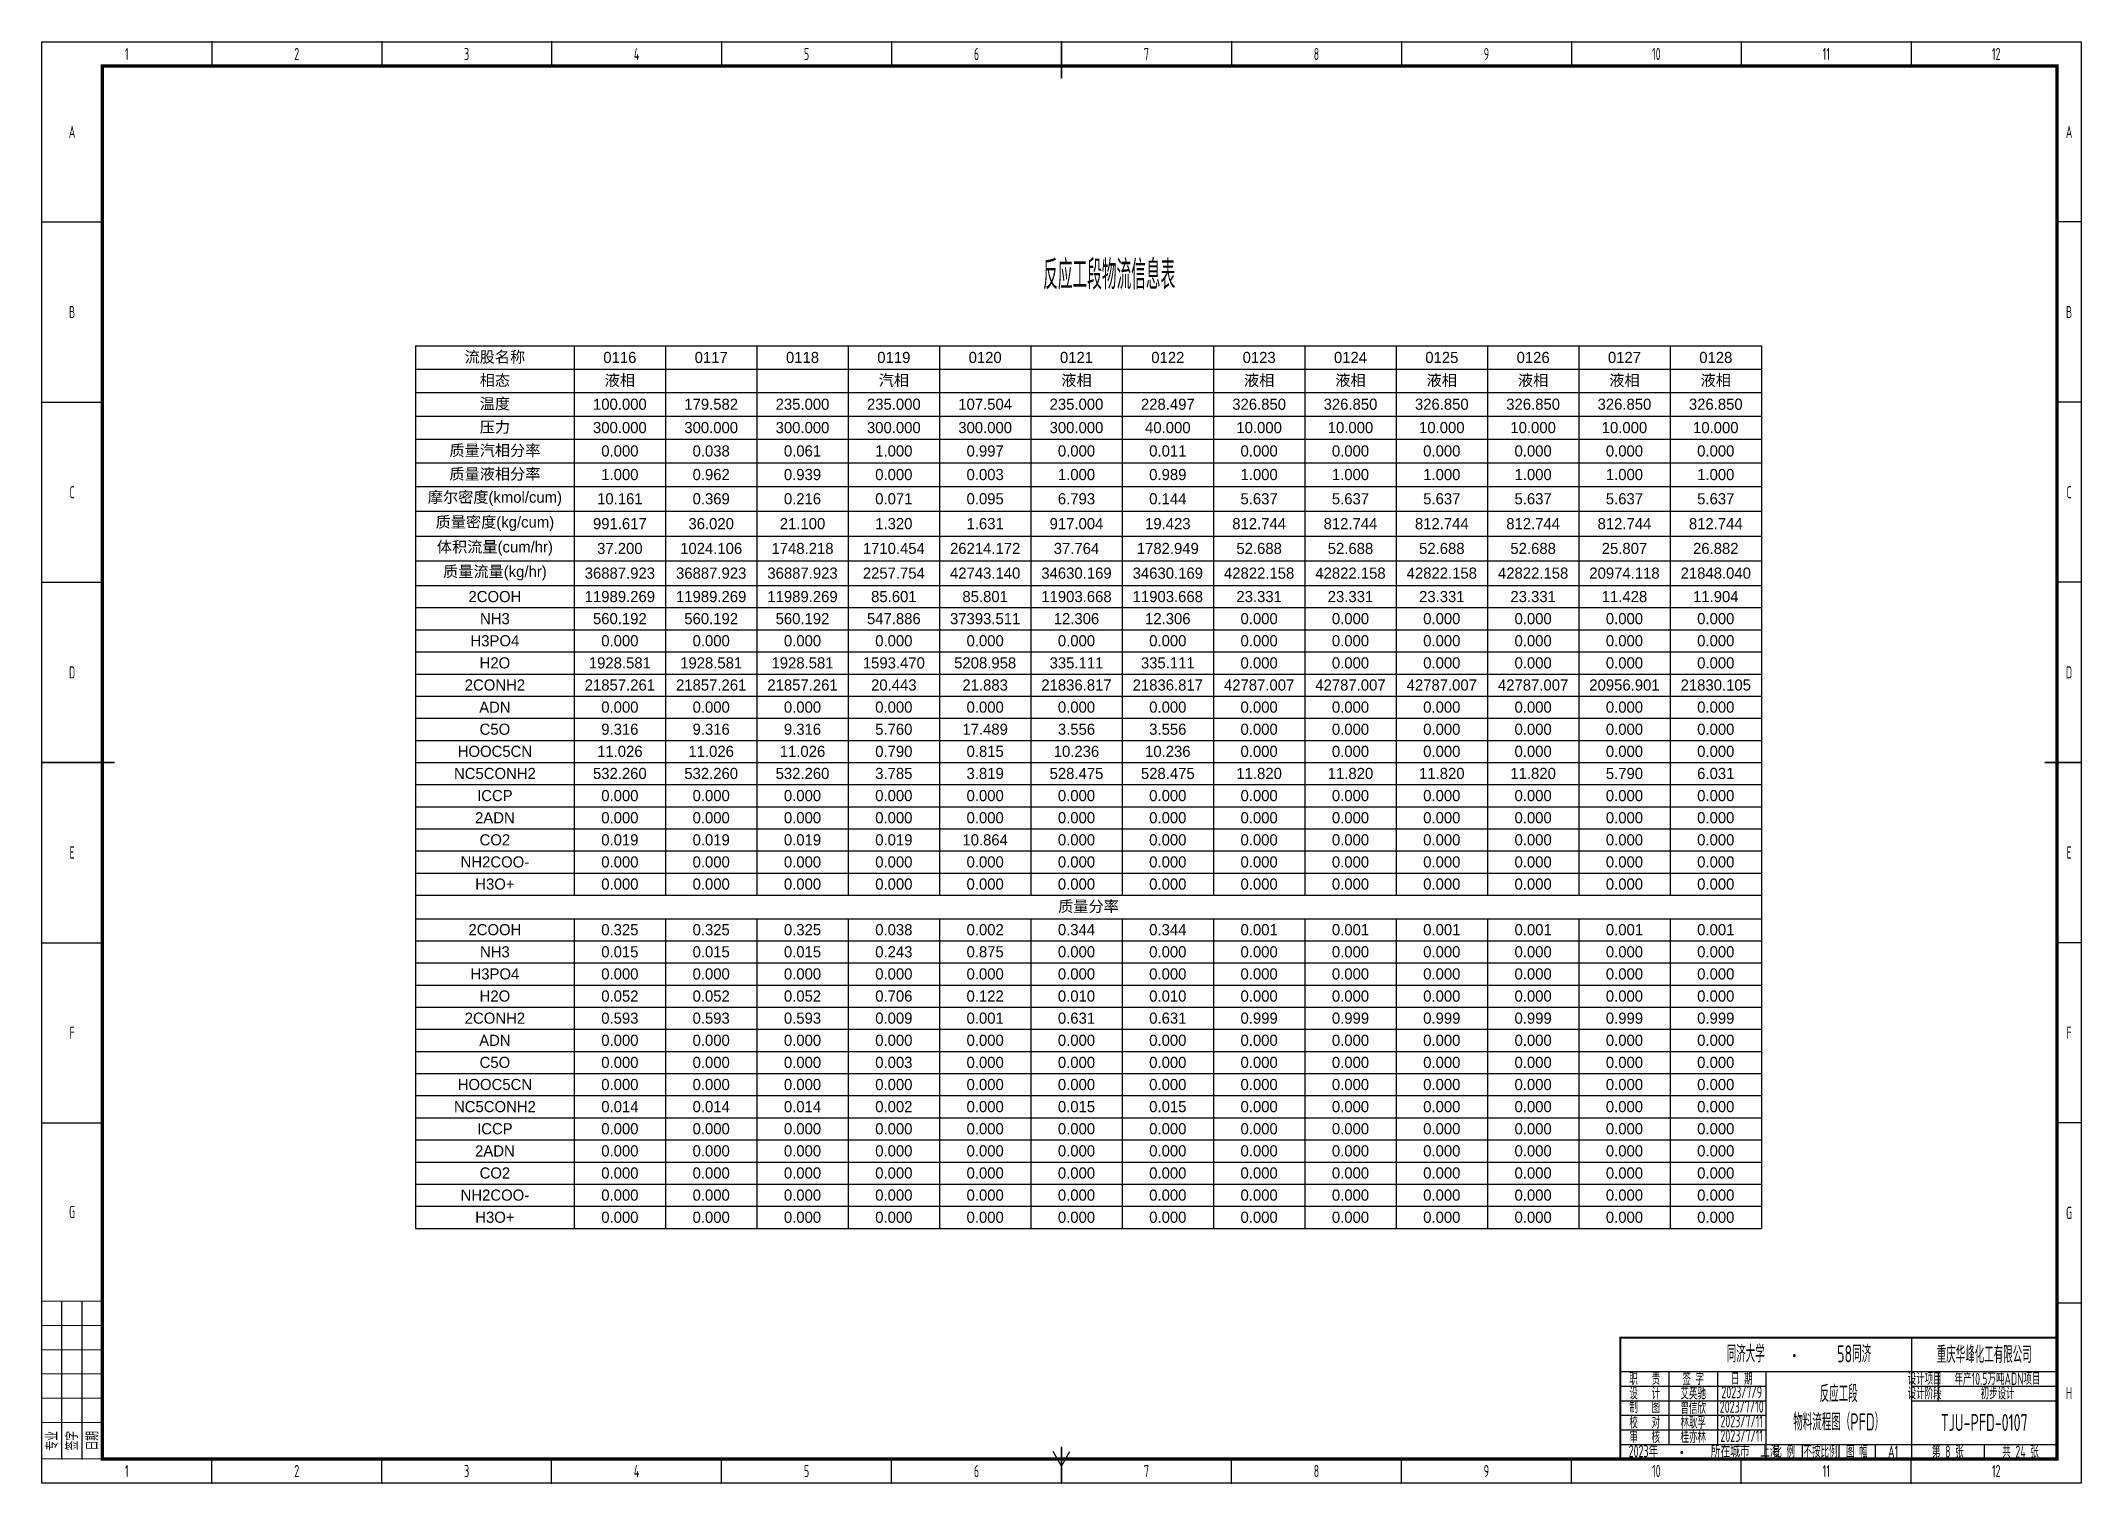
# Model space of a CAD drawing. Header units: millimetres. Extents: x 442 to 10185, y 1370 to 5122.
# Drawn here: x 7261 to 8103, y 3772 to 4367 of the extents above; entities that cross this region are included whole.
import ezdxf

# ---------------------------------------------------------------- set-up
doc = ezdxf.new("R2010")
doc.units = ezdxf.units.MM
for name, color, linetype, lineweight in [('05-图框与标题栏', 7, 'Continuous', 25), ('09-文本', 7, 'Continuous', 25), ('15-物流表及物流信息标识', 7, 'Continuous', 25)]:
    doc.layers.add(name, color=color, linetype=linetype, lineweight=lineweight)
doc.layers.add('TITLE', color=7, linetype='Continuous')
doc.styles.add('5-gbcbig', font='gbenor.shx', dxfattribs={"width": 0.7, "height": 5, "bigfont": 'gbcbig.shx'})
doc.styles.add('7-gbcbig', font='gbenor.shx', dxfattribs={"width": 0.7, "height": 7, "bigfont": 'gbcbig.shx'})
doc.styles.get("Standard").update_dxf_attribs({"font": 'arial.ttf'})
doc.styles.add('工程字', font='gbenor.shx', dxfattribs={"bigfont": 'gbcbig.shx'})

msp = doc.modelspace()

# ---------------------------------------------------------------- texts
at = {"layer": '05-图框与标题栏', "attachment_point": 5}
for s, width, gutter_width, heights, insert, char_height, style in [('1', 70.0833, 25, [0], (7296.63, 4361.61), 5, '5-gbcbig'), ('2', 70.0833, 12.5, [0], (7366.72, 4361.61), 5, '5-gbcbig'), ('3', 70.0833, 25, [0], (7436.8, 4361.61), 5, '5-gbcbig'), ('4', 70.0833, 25, [0], (7506.88, 4361.61), 5, '5-gbcbig'), ('5', 70.0833, 25, [0], (7576.97, 4361.61), 5, '5-gbcbig'), ('6', 70.0833, 25, [0], (7647.05, 4361.61), 5, '5-gbcbig'), ('7', 70.0833, 25, [0], (7717.13, 4361.61), 5, '5-gbcbig'), ('8', 70.0833, 25, [0], (7787.22, 4361.61), 5, '5-gbcbig'), ('9', 70.0833, 25, [0], (7857.3, 4361.61), 5, '5-gbcbig'), ('10', 70.0833, 25, [0], (7927.38, 4361.61), 5, '5-gbcbig'), ('11', 70.0833, 25, [0], (7997.47, 4361.61), 5, '5-gbcbig'), ('12', 70.0833, 25, [0], (8067.55, 4361.61), 5, '5-gbcbig'), ('A', 25, 25, [0], (7274.09, 4329.48), 5, '5-gbcbig'), ('A', 10, 25, [0], (8097.59, 4329.48), 5, '5-gbcbig'), ('B', 25, 25, [0], (7274.09, 4255.23), 5, '5-gbcbig'), ('B', 10, 25, [0], (8097.59, 4255.23), 5, '5-gbcbig'), ('C', 25, 25, [0], (7274.09, 4180.98), 5, '5-gbcbig'), ('C', 10, 25, [0], (8097.59, 4180.98), 5, '5-gbcbig'), ('D', 25, 25, [0], (7274.09, 4106.73), 5, '5-gbcbig'), ('D', 10, 25, [0], (8097.59, 4106.73), 5, '5-gbcbig'), ('E', 25, 25, [0], (7274.09, 4032.48), 5, '5-gbcbig'), ('E', 10, 25, [0], (8097.59, 4032.48), 5, '5-gbcbig'), ('F', 25, 25, [0], (7274.09, 3958.23), 5, '5-gbcbig'), ('F', 10, 25, [0], (8097.59, 3958.23), 5, '5-gbcbig'), ('G', 25, 25, [0], (7274.09, 3884.36), 5, '5-gbcbig'), ('G', 10, 25, [0], (8097.59, 3883.98), 5, '5-gbcbig'), ('重庆华峰化工有限公司', 60, 25, [0], (8062.59, 3825.61), 7, '7-gbcbig'), ('职   责', 20, 25, [0], (7922.59, 3815.61), 5, '5-gbcbig'), ('签 字', 20, 25, [0], (7942.59, 3815.61), 5, '5-gbcbig'), ('日 期', 20, 25, [0], (7962.59, 3815.61), 5, '5-gbcbig'), ('设计项目', 15, 25, [0], (8038.04, 3815.61), 5, '5-gbcbig'), ('设   计', 20, 25, [0], (7922.59, 3809.61), 5, '5-gbcbig'), ('制   图', 20, 25, [0], (7922.59, 3803.97), 5, '5-gbcbig'), ('艾英驰', 20, 25, [0], (7942.59, 3809.61), 5, '5-gbcbig'), ('曾信欣', 20, 25, [0], (7942.59, 3803.61), 5, '5-gbcbig'), ('2023/7/10', 20, 25, [0], (7962.59, 3804.11), 5, '5-gbcbig'), ('2023/7/9', 20, 25, [0], (7962.59, 3810.11), 5, '5-gbcbig'), ('设计阶段', 15, 25, [0], (8038.04, 3809.61), 5, '5-gbcbig'), ('H', 10, 25, [0], (8097.59, 3809.73), 5, '5-gbcbig'), ('校   对', 20, 25, [0], (7922.59, 3797.61), 5, '5-gbcbig'), ('林耿孚', 20, 25, [0], (7942.59, 3797.61), 5, '5-gbcbig'), ('2023/7/11', 20, 25, [0], (7962.59, 3798.11), 5, '5-gbcbig'), ('TJU-PFD-0107', 60, 25, [12.52], (8062.59, 3797.61), 7, '7-gbcbig'), ('审   核', 20, 25, [0], (7922.59, 3791.61), 5, '5-gbcbig'), ('桂亦林', 20, 25, [0], (7942.59, 3791.61), 5, '5-gbcbig'), ('2023/7/11', 20, 25, [0], (7962.59, 3792.11), 5, '5-gbcbig'), ('比 例', 15, 25, [0], (7980.09, 3785.61), 5, '5-gbcbig'), ('不按比例', 15, 25, [0], (7995.09, 3785.61), 5, '5-gbcbig'), ('图 幅', 15, 25, [0], (8010.09, 3785.61), 5, '5-gbcbig'), ('A1', 14.9167, 25, [0], (8025.05, 3785.61), 5, '5-gbcbig'), ('第 8 张', 30, 25, [0], (8047.59, 3785.61), 5, '5-gbcbig'), ('共 24 张', 30, 25, [0], (8077.59, 3785.61), 5, '5-gbcbig'), ('1', 70.0833, 25, [0], (7296.63, 3777.61), 5, '5-gbcbig'), ('2', 70.0833, 25, [0], (7366.72, 3777.61), 5, '5-gbcbig'), ('3', 70.0833, 25, [0], (7436.8, 3777.61), 5, '5-gbcbig'), ('4', 70.0833, 25, [0], (7506.88, 3777.61), 5, '5-gbcbig'), ('5', 70.0833, 25, [0], (7576.97, 3777.61), 5, '5-gbcbig'), ('6', 70.0833, 25, [0], (7647.05, 3777.61), 5, '5-gbcbig'), ('7', 70.0833, 25, [0], (7717.13, 3777.61), 5, '5-gbcbig'), ('8', 70.0833, 25, [0], (7787.22, 3777.61), 5, '5-gbcbig'), ('9', 70.0833, 25, [0], (7857.3, 3777.61), 5, '5-gbcbig'), ('10', 70.0833, 25, [0], (7927.38, 3777.61), 5, '5-gbcbig'), ('11', 70.0833, 25, [0], (7997.47, 3777.61), 5, '5-gbcbig'), ('12', 70.0833, 25, [0], (8067.55, 3777.61), 5, '5-gbcbig')]:
    msp.add_mtext_dynamic_manual_height_columns(s, width=width, gutter_width=gutter_width, heights=heights, dxfattribs=dict(at, insert=insert, char_height=char_height, style=style))
at = {"layer": '05-图框与标题栏'}
for s, insert, char_height, width, attachment_point, style in [('\\pi5.78018;同济大学             ', (7950.62, 3825.88), 7, 32.2593, 4, '7-gbcbig'), ('58同济          ', (8008.96, 3825.88), 7, 32.2593, 5, '7-gbcbig'), (' 2023{\\W0.8;年          所在城市  上海}', (7914.07, 3785.77), 5, 67.5295, 4, '5-gbcbig'), ('{\\fFangSong|b0|i0|c134|p49;\\W0.8;·}', (7935.16, 3787.75), 5, 18.9039, 1, '5-gbcbig')]:
    msp.add_mtext(s, dxfattribs=dict(at, insert=insert, char_height=char_height, width=width, attachment_point=attachment_point, style=style))
at = {"layer": '05-图框与标题栏', "insert": (7981.59, 3827.61), "char_height": 5, "width": 31.5065, "attachment_point": 1}
msp.add_mtext('{\\fFangSong|b0|i0|c134|p49;\\W0.8;·}', dxfattribs=at)
at = {"layer": '05-图框与标题栏', "char_height": 5, "attachment_point": 5, "rotation": 90, "style": '工程字'}
for s, insert in [('专业', (7265.76, 3790.11)), ('签字', (7274.09, 3790.11)), ('日期', (7282.42, 3790.11))]:
    msp.add_mtext_dynamic_manual_height_columns(s, width=8.3333, gutter_width=25, heights=[0], dxfattribs=dict(at, insert=insert))
at = {"layer": '09-文本', "attachment_point": 5}
for s, width, gutter_width, insert, char_height, style in [('反应工段\\P物料流程图（PFD）', 60, 12.5, (8002.59, 3803.61), 7, '7-gbcbig'), ('年产10.5万吨ADN项目', 49.0599, 35, (8068.06, 3815.61), 5, '5-gbcbig'), ('初步设计', 48.9999, 12.5, (8068.09, 3809.61), 5, '5-gbcbig')]:
    msp.add_mtext_dynamic_manual_height_columns(s, width=width, gutter_width=gutter_width, heights=[0], dxfattribs=dict(at, insert=insert, char_height=char_height, style=style))
at = {"layer": '15-物流表及物流信息标识', "insert": (7627.52, 4276.58), "char_height": 12, "attachment_point": 1, "style": '7-gbcbig'}
msp.add_mtext_dynamic_manual_height_columns('\\pi47.03208;反应工段物流信息表', width=147.892, gutter_width=25, heights=[27.78], dxfattribs=at)

# ---------------------------------------------------------------- blocks, each defined once
blk = doc.blocks.new('*T29')
at = {"linetype": 'ByBlock', "lineweight": -2, "transparency": 16777216}
for p, q in [((0, 0), (554.99, 0)), ((0, 0), (0, -363.68)), ((65.4, 0), (65.4, -226.39)), ((103.06, 0), (103.06, -226.39)), ((140.72, 0), (140.72, -226.39)), ((178.38, 0), (178.38, -226.39)), ((216.04, 0), (216.04, -226.39)), ((253.7, 0), (253.7, -226.39)), ((291.36, 0), (291.36, -226.39)), ((329.02, 0), (329.02, -226.39)), ((366.68, 0), (366.68, -226.39)), ((404.35, 0), (404.35, -226.39)), ((442.01, 0), (442.01, -226.39)), ((479.67, 0), (479.67, -226.39)), ((517.33, 0), (517.33, -226.39)), ((554.99, 0), (554.99, -226.39)), ((0, -9.62), (554.99, -9.62)), ((0, -19.23), (554.99, -19.23)), ((0, -28.92), (554.99, -28.92)), ((0, -38.49), (554.99, -38.49)), ((0, -48.2), (554.99, -48.2)), ((0, -57.92), (554.99, -57.92)), ((0, -68.17), (554.99, -68.17)), ((0, -78.43), (554.99, -78.43)), ((0, -88.6), (554.99, -88.6)), ((0, -98.78), (554.99, -98.78)), ((0, -107.89), (554.99, -107.89)), ((0, -117.01), (554.99, -117.01)), ((0, -126.12), (554.99, -126.12)), ((0, -135.24), (554.99, -135.24)), ((0, -144.35), (554.99, -144.35)), ((0, -153.47), (554.99, -153.47)), ((0, -162.58), (554.99, -162.58)), ((0, -171.7), (554.99, -171.7)), ((0, -180.81), (554.99, -180.81)), ((0, -189.93), (554.99, -189.93)), ((0, -199.04), (554.99, -199.04)), ((0, -208.16), (554.99, -208.16)), ((0, -217.27), (554.99, -217.27)), ((0, -226.39), (554.99, -226.39)), ((0, -236.08), (554.99, -236.08)), ((65.4, -236.08), (65.4, -363.68)), ((103.06, -236.08), (103.06, -363.68)), ((140.72, -236.08), (140.72, -363.68)), ((178.38, -236.08), (178.38, -363.68)), ((216.04, -236.08), (216.04, -363.68)), ((253.7, -236.08), (253.7, -363.68)), ((291.36, -236.08), (291.36, -363.68)), ((329.02, -236.08), (329.02, -363.68)), ((366.68, -236.08), (366.68, -363.68)), ((404.35, -236.08), (404.35, -363.68)), ((442.01, -236.08), (442.01, -363.68)), ((479.67, -236.08), (479.67, -363.68)), ((517.33, -236.08), (517.33, -363.68)), ((554.99, -236.08), (554.99, -363.68)), ((0, -245.19), (554.99, -245.19)), ((0, -254.31), (554.99, -254.31)), ((0, -263.42), (554.99, -263.42)), ((0, -272.54), (554.99, -272.54)), ((0, -281.65), (554.99, -281.65)), ((0, -290.77), (554.99, -290.77)), ((0, -299.88), (554.99, -299.88)), ((0, -308.99), (554.99, -308.99)), ((0, -318.11), (554.99, -318.11)), ((0, -327.22), (554.99, -327.22)), ((0, -336.34), (554.99, -336.34)), ((0, -345.45), (554.99, -345.45)), ((0, -354.57), (554.99, -354.57)), ((0, -363.68), (554.99, -363.68))]:
    blk.add_line(p, q, dxfattribs=at)
at = {"color": 0, "linetype": 'ByBlock', "lineweight": -2, "transparency": 16777216}
blk.add_line((554.99, -226.39), (554.99, -236.08), dxfattribs=at)
at = {"color": 0, "transparency": 16777216, "char_height": 4.5861, "attachment_point": 5}
for s, insert, width in [('{\\f等线|b0|i0|c134;\\C7;流股名称', (32.7, -4.81), 62.3977), ('{\\f等线|b0|i0|c134;\\C7;0116', (84.23, -4.81), 34.6609), ('{\\f等线|b0|i0|c134;\\C7;0117', (121.89, -4.81), 34.6609), ('{\\f等线|b0|i0|c134;\\C7;0118', (159.55, -4.81), 34.6609), ('{\\f等线|b0|i0|c134;\\C7;0119', (197.21, -4.81), 34.6609), ('{\\f等线|b0|i0|c134;\\C7;0120', (234.87, -4.81), 34.6609), ('{\\f等线|b0|i0|c134;\\C7;0121', (272.53, -4.81), 34.6609), ('{\\f等线|b0|i0|c134;\\C7;0122', (310.19, -4.81), 34.6609), ('{\\f等线|b0|i0|c134;\\C7;0123', (347.85, -4.81), 34.6609), ('{\\f等线|b0|i0|c134;\\C7;0124', (385.52, -4.81), 34.6609), ('{\\f等线|b0|i0|c134;\\C7;0125', (423.18, -4.81), 34.6609), ('{\\f等线|b0|i0|c134;\\C7;0126', (460.84, -4.81), 34.6609), ('{\\f等线|b0|i0|c134;\\C7;0127', (498.5, -4.81), 34.6609), ('{\\f等线|b0|i0|c134;\\C7;0128', (536.16, -4.81), 34.6609), ('{\\f等线|b0|i0|c134;\\C7;相态', (32.7, -14.43), 62.3977), ('{\\f等线|b0|i0|c134;\\C7;液相', (84.23, -14.43), 34.6609), ('{\\f等线|b0|i0|c134;\\C7;', (121.89, -14.43), 34.6609), ('{\\f等线|b0|i0|c134;\\C7;', (159.55, -14.43), 34.6609), ('{\\f等线|b0|i0|c134;\\C7;汽相', (197.21, -14.43), 34.6609), ('{\\f等线|b0|i0|c134;\\C7;', (234.87, -14.43), 34.6609), ('{\\f等线|b0|i0|c134;\\C7;液相', (272.53, -14.43), 34.6609), ('{\\f等线|b0|i0|c134;\\C7;', (310.19, -14.43), 34.6609), ('{\\f等线|b0|i0|c134;\\C7;液相', (347.85, -14.43), 34.6609), ('{\\f等线|b0|i0|c134;\\C7;液相', (385.52, -14.43), 34.6609), ('{\\f等线|b0|i0|c134;\\C7;液相', (423.18, -14.43), 34.6609), ('{\\f等线|b0|i0|c134;\\C7;液相', (460.84, -14.43), 34.6609), ('{\\f等线|b0|i0|c134;\\C7;液相', (498.5, -14.43), 34.6609), ('{\\f等线|b0|i0|c134;\\C7;液相', (536.16, -14.43), 34.6609), ('{\\f等线|b0|i0|c134;\\C7;温度', (32.7, -24.08), 62.3977), ('{\\f等线|b0|i0|c134;\\C7;100.000', (84.23, -24.08), 34.6609), ('{\\f等线|b0|i0|c134;\\C7;179.582', (121.89, -24.08), 34.6609), ('{\\f等线|b0|i0|c134;\\C7;235.000', (159.55, -24.08), 34.6609), ('{\\f等线|b0|i0|c134;\\C7;235.000', (197.21, -24.08), 34.6609), ('{\\f等线|b0|i0|c134;\\C7;107.504', (234.87, -24.08), 34.6609), ('{\\f等线|b0|i0|c134;\\C7;235.000', (272.53, -24.08), 34.6609), ('{\\f等线|b0|i0|c134;\\C7;228.497', (310.19, -24.08), 34.6609), ('{\\f等线|b0|i0|c134;\\C7;326.850', (347.85, -24.08), 34.6609), ('{\\f等线|b0|i0|c134;\\C7;326.850', (385.52, -24.08), 34.6609), ('{\\f等线|b0|i0|c134;\\C7;326.850', (423.18, -24.08), 34.6609), ('{\\f等线|b0|i0|c134;\\C7;326.850', (460.84, -24.08), 34.6609), ('{\\f等线|b0|i0|c134;\\C7;326.850', (498.5, -24.08), 34.6609), ('{\\f等线|b0|i0|c134;\\C7;326.850', (536.16, -24.08), 34.6609), ('{\\f等线|b0|i0|c134;\\C7;压力', (32.7, -33.71), 62.3977), ('{\\f等线|b0|i0|c134;\\C7;300.000', (84.23, -33.71), 34.6609), ('{\\f等线|b0|i0|c134;\\C7;300.000', (121.89, -33.71), 34.6609), ('{\\f等线|b0|i0|c134;\\C7;300.000', (159.55, -33.71), 34.6609), ('{\\f等线|b0|i0|c134;\\C7;300.000', (197.21, -33.71), 34.6609), ('{\\f等线|b0|i0|c134;\\C7;300.000', (234.87, -33.71), 34.6609), ('{\\f等线|b0|i0|c134;\\C7;300.000', (272.53, -33.71), 34.6609), ('{\\f等线|b0|i0|c134;\\C7;40.000', (310.19, -33.71), 34.6609), ('{\\f等线|b0|i0|c134;\\C7;10.000', (347.85, -33.71), 34.6609), ('{\\f等线|b0|i0|c134;\\C7;10.000', (385.52, -33.71), 34.6609), ('{\\f等线|b0|i0|c134;\\C7;10.000', (423.18, -33.71), 34.6609), ('{\\f等线|b0|i0|c134;\\C7;10.000', (460.84, -33.71), 34.6609), ('{\\f等线|b0|i0|c134;\\C7;10.000', (498.5, -33.71), 34.6609), ('{\\f等线|b0|i0|c134;\\C7;10.000', (536.16, -33.71), 34.6609), ('{\\f等线|b0|i0|c134;\\C7;质量汽相分率', (32.7, -43.34), 62.3977), ('{\\f等线|b0|i0|c134;\\C7;0.000', (84.23, -43.34), 34.6609), ('{\\f等线|b0|i0|c134;\\C7;0.038', (121.89, -43.34), 34.6609), ('{\\f等线|b0|i0|c134;\\C7;0.061', (159.55, -43.34), 34.6609), ('{\\f等线|b0|i0|c134;\\C7;1.000', (197.21, -43.34), 34.6609), ('{\\f等线|b0|i0|c134;\\C7;0.997', (234.87, -43.34), 34.6609), ('{\\f等线|b0|i0|c134;\\C7;0.000', (272.53, -43.34), 34.6609), ('{\\f等线|b0|i0|c134;\\C7;0.011', (310.19, -43.34), 34.6609), ('{\\f等线|b0|i0|c134;\\C7;0.000', (347.85, -43.34), 34.6609), ('{\\f等线|b0|i0|c134;\\C7;0.000', (385.52, -43.34), 34.6609), ('{\\f等线|b0|i0|c134;\\C7;0.000', (423.18, -43.34), 34.6609), ('{\\f等线|b0|i0|c134;\\C7;0.000', (460.84, -43.34), 34.6609), ('{\\f等线|b0|i0|c134;\\C7;0.000', (498.5, -43.34), 34.6609), ('{\\f等线|b0|i0|c134;\\C7;0.000', (536.16, -43.34), 34.6609), ('{\\f等线|b0|i0|c134;\\C7;质量液相分率', (32.7, -53.06), 62.3977), ('{\\f等线|b0|i0|c134;\\C7;1.000', (84.23, -53.06), 34.6609), ('{\\f等线|b0|i0|c134;\\C7;0.962', (121.89, -53.06), 34.6609), ('{\\f等线|b0|i0|c134;\\C7;0.939', (159.55, -53.06), 34.6609), ('{\\f等线|b0|i0|c134;\\C7;0.000', (197.21, -53.06), 34.6609), ('{\\f等线|b0|i0|c134;\\C7;0.003', (234.87, -53.06), 34.6609), ('{\\f等线|b0|i0|c134;\\C7;1.000', (272.53, -53.06), 34.6609), ('{\\f等线|b0|i0|c134;\\C7;0.989', (310.19, -53.06), 34.6609), ('{\\f等线|b0|i0|c134;\\C7;1.000', (347.85, -53.06), 34.6609), ('{\\f等线|b0|i0|c134;\\C7;1.000', (385.52, -53.06), 34.6609), ('{\\f等线|b0|i0|c134;\\C7;1.000', (423.18, -53.06), 34.6609), ('{\\f等线|b0|i0|c134;\\C7;1.000', (460.84, -53.06), 34.6609), ('{\\f等线|b0|i0|c134;\\C7;1.000', (498.5, -53.06), 34.6609), ('{\\f等线|b0|i0|c134;\\C7;1.000', (536.16, -53.06), 34.6609), ('{\\f等线|b0|i0|c134;\\C7;摩尔密度(kmol/cum)', (32.7, -63.04), 62.3977), ('{\\f等线|b0|i0|c134;\\C7;10.161', (84.23, -63.04), 34.6609), ('{\\f等线|b0|i0|c134;\\C7;0.369', (121.89, -63.04), 34.6609), ('{\\f等线|b0|i0|c134;\\C7;0.216', (159.55, -63.04), 34.6609), ('{\\f等线|b0|i0|c134;\\C7;0.071', (197.21, -63.04), 34.6609), ('{\\f等线|b0|i0|c134;\\C7;0.095', (234.87, -63.04), 34.6609), ('{\\f等线|b0|i0|c134;\\C7;6.793', (272.53, -63.04), 34.6609), ('{\\f等线|b0|i0|c134;\\C7;0.144', (310.19, -63.04), 34.6609), ('{\\f等线|b0|i0|c134;\\C7;5.637', (347.85, -63.04), 34.6609), ('{\\f等线|b0|i0|c134;\\C7;5.637', (385.52, -63.04), 34.6609), ('{\\f等线|b0|i0|c134;\\C7;5.637', (423.18, -63.04), 34.6609), ('{\\f等线|b0|i0|c134;\\C7;5.637', (460.84, -63.04), 34.6609), ('{\\f等线|b0|i0|c134;\\C7;5.637', (498.5, -63.04), 34.6609), ('{\\f等线|b0|i0|c134;\\C7;5.637', (536.16, -63.04), 34.6609), ('{\\f等线|b0|i0|c134;\\C7;质量密度(kg/cum)', (32.7, -73.3), 62.3977), ('{\\f等线|b0|i0|c134;\\C7;991.617', (84.23, -73.3), 34.6609), ('{\\f等线|b0|i0|c134;\\C7;36.020', (121.89, -73.3), 34.6609), ('{\\f等线|b0|i0|c134;\\C7;21.100', (159.55, -73.3), 34.6609), ('{\\f等线|b0|i0|c134;\\C7;1.320', (197.21, -73.3), 34.6609), ('{\\f等线|b0|i0|c134;\\C7;1.631', (234.87, -73.3), 34.6609), ('{\\f等线|b0|i0|c134;\\C7;917.004', (272.53, -73.3), 34.6609), ('{\\f等线|b0|i0|c134;\\C7;19.423', (310.19, -73.3), 34.6609), ('{\\f等线|b0|i0|c134;\\C7;812.744', (347.85, -73.3), 34.6609), ('{\\f等线|b0|i0|c134;\\C7;812.744', (385.52, -73.3), 34.6609), ('{\\f等线|b0|i0|c134;\\C7;812.744', (423.18, -73.3), 34.6609), ('{\\f等线|b0|i0|c134;\\C7;812.744', (460.84, -73.3), 34.6609), ('{\\f等线|b0|i0|c134;\\C7;812.744', (498.5, -73.3), 34.6609), ('{\\f等线|b0|i0|c134;\\C7;812.744', (536.16, -73.3), 34.6609), ('{\\f等线|b0|i0|c134;\\C7;体积流量(cum/hr)', (32.7, -83.52), 62.3977), ('{\\f等线|b0|i0|c134;\\C7;37.200', (84.23, -83.52), 34.6609), ('{\\f等线|b0|i0|c134;\\C7;1024.106', (121.89, -83.52), 34.6609), ('{\\f等线|b0|i0|c134;\\C7;1748.218', (159.55, -83.52), 34.6609), ('{\\f等线|b0|i0|c134;\\C7;1710.454', (197.21, -83.52), 34.6609), ('{\\f等线|b0|i0|c134;\\C7;26214.172', (234.87, -83.52), 34.6609), ('{\\f等线|b0|i0|c134;\\C7;37.764', (272.53, -83.52), 34.6609), ('{\\f等线|b0|i0|c134;\\C7;1782.949', (310.19, -83.52), 34.6609), ('{\\f等线|b0|i0|c134;\\C7;52.688', (347.85, -83.52), 34.6609), ('{\\f等线|b0|i0|c134;\\C7;52.688', (385.52, -83.52), 34.6609), ('{\\f等线|b0|i0|c134;\\C7;52.688', (423.18, -83.52), 34.6609), ('{\\f等线|b0|i0|c134;\\C7;52.688', (460.84, -83.52), 34.6609), ('{\\f等线|b0|i0|c134;\\C7;25.807', (498.5, -83.52), 34.6609), ('{\\f等线|b0|i0|c134;\\C7;26.882', (536.16, -83.52), 34.6609), ('{\\f等线|b0|i0|c134;\\C7;质量流量(kg/hr)', (32.7, -93.69), 62.3977), ('{\\f等线|b0|i0|c134;\\C7;36887.923', (84.23, -93.69), 34.6609), ('{\\f等线|b0|i0|c134;\\C7;36887.923', (121.89, -93.69), 34.6609), ('{\\f等线|b0|i0|c134;\\C7;36887.923', (159.55, -93.69), 34.6609), ('{\\f等线|b0|i0|c134;\\C7;2257.754', (197.21, -93.69), 34.6609), ('{\\f等线|b0|i0|c134;\\C7;42743.140', (234.87, -93.69), 34.6609), ('{\\f等线|b0|i0|c134;\\C7;34630.169', (272.53, -93.69), 34.6609), ('{\\f等线|b0|i0|c134;\\C7;34630.169', (310.19, -93.69), 34.6609), ('{\\f等线|b0|i0|c134;\\C7;42822.158', (347.85, -93.69), 34.6609), ('{\\f等线|b0|i0|c134;\\C7;42822.158', (385.52, -93.69), 34.6609), ('{\\f等线|b0|i0|c134;\\C7;42822.158', (423.18, -93.69), 34.6609), ('{\\f等线|b0|i0|c134;\\C7;42822.158', (460.84, -93.69), 34.6609), ('{\\f等线|b0|i0|c134;\\C7;20974.118', (498.5, -93.69), 34.6609), ('{\\f等线|b0|i0|c134;\\C7;21848.040', (536.16, -93.69), 34.6609), ('{\\f等线|b0|i0|c134;\\C7;2COOH', (32.7, -103.34), 62.3977), ('{\\f等线|b0|i0|c134;\\C7;11989.269', (84.23, -103.34), 34.6609), ('{\\f等线|b0|i0|c134;\\C7;11989.269', (121.89, -103.34), 34.6609), ('{\\f等线|b0|i0|c134;\\C7;11989.269', (159.55, -103.34), 34.6609), ('{\\f等线|b0|i0|c134;\\C7;85.601', (197.21, -103.34), 34.6609), ('{\\f等线|b0|i0|c134;\\C7;85.801', (234.87, -103.34), 34.6609), ('{\\f等线|b0|i0|c134;\\C7;11903.668', (272.53, -103.34), 34.6609), ('{\\f等线|b0|i0|c134;\\C7;11903.668', (310.19, -103.34), 34.6609), ('{\\f等线|b0|i0|c134;\\C7;23.331', (347.85, -103.34), 34.6609), ('{\\f等线|b0|i0|c134;\\C7;23.331', (385.52, -103.34), 34.6609), ('{\\f等线|b0|i0|c134;\\C7;23.331', (423.18, -103.34), 34.6609), ('{\\f等线|b0|i0|c134;\\C7;23.331', (460.84, -103.34), 34.6609), ('{\\f等线|b0|i0|c134;\\C7;11.428', (498.5, -103.34), 34.6609), ('{\\f等线|b0|i0|c134;\\C7;11.904', (536.16, -103.34), 34.6609), ('{\\f等线|b0|i0|c134;\\C7;NH3', (32.7, -112.45), 62.3977), ('{\\f等线|b0|i0|c134;\\C7;560.192', (84.23, -112.45), 34.6609), ('{\\f等线|b0|i0|c134;\\C7;560.192', (121.89, -112.45), 34.6609), ('{\\f等线|b0|i0|c134;\\C7;560.192', (159.55, -112.45), 34.6609), ('{\\f等线|b0|i0|c134;\\C7;547.886', (197.21, -112.45), 34.6609), ('{\\f等线|b0|i0|c134;\\C7;37393.511', (234.87, -112.45), 34.6609), ('{\\f等线|b0|i0|c134;\\C7;12.306', (272.53, -112.45), 34.6609), ('{\\f等线|b0|i0|c134;\\C7;12.306', (310.19, -112.45), 34.6609), ('{\\f等线|b0|i0|c134;\\C7;0.000', (347.85, -112.45), 34.6609), ('{\\f等线|b0|i0|c134;\\C7;0.000', (385.52, -112.45), 34.6609), ('{\\f等线|b0|i0|c134;\\C7;0.000', (423.18, -112.45), 34.6609), ('{\\f等线|b0|i0|c134;\\C7;0.000', (460.84, -112.45), 34.6609), ('{\\f等线|b0|i0|c134;\\C7;0.000', (498.5, -112.45), 34.6609), ('{\\f等线|b0|i0|c134;\\C7;0.000', (536.16, -112.45), 34.6609), ('{\\f等线|b0|i0|c134;\\C7;H3PO4', (32.7, -121.56), 62.3977), ('{\\f等线|b0|i0|c134;\\C7;0.000', (84.23, -121.56), 34.6609), ('{\\f等线|b0|i0|c134;\\C7;0.000', (121.89, -121.56), 34.6609), ('{\\f等线|b0|i0|c134;\\C7;0.000', (159.55, -121.56), 34.6609), ('{\\f等线|b0|i0|c134;\\C7;0.000', (197.21, -121.56), 34.6609), ('{\\f等线|b0|i0|c134;\\C7;0.000', (234.87, -121.56), 34.6609), ('{\\f等线|b0|i0|c134;\\C7;0.000', (272.53, -121.56), 34.6609), ('{\\f等线|b0|i0|c134;\\C7;0.000', (310.19, -121.56), 34.6609), ('{\\f等线|b0|i0|c134;\\C7;0.000', (347.85, -121.56), 34.6609), ('{\\f等线|b0|i0|c134;\\C7;0.000', (385.52, -121.56), 34.6609), ('{\\f等线|b0|i0|c134;\\C7;0.000', (423.18, -121.56), 34.6609), ('{\\f等线|b0|i0|c134;\\C7;0.000', (460.84, -121.56), 34.6609), ('{\\f等线|b0|i0|c134;\\C7;0.000', (498.5, -121.56), 34.6609), ('{\\f等线|b0|i0|c134;\\C7;0.000', (536.16, -121.56), 34.6609), ('{\\f等线|b0|i0|c134;\\C7;H2O', (32.7, -130.68), 62.3977), ('{\\f等线|b0|i0|c134;\\C7;1928.581', (84.23, -130.68), 34.6609), ('{\\f等线|b0|i0|c134;\\C7;1928.581', (121.89, -130.68), 34.6609), ('{\\f等线|b0|i0|c134;\\C7;1928.581', (159.55, -130.68), 34.6609), ('{\\f等线|b0|i0|c134;\\C7;1593.470', (197.21, -130.68), 34.6609), ('{\\f等线|b0|i0|c134;\\C7;5208.958', (234.87, -130.68), 34.6609), ('{\\f等线|b0|i0|c134;\\C7;335.111', (272.53, -130.68), 34.6609), ('{\\f等线|b0|i0|c134;\\C7;335.111', (310.19, -130.68), 34.6609), ('{\\f等线|b0|i0|c134;\\C7;0.000', (347.85, -130.68), 34.6609), ('{\\f等线|b0|i0|c134;\\C7;0.000', (385.52, -130.68), 34.6609), ('{\\f等线|b0|i0|c134;\\C7;0.000', (423.18, -130.68), 34.6609), ('{\\f等线|b0|i0|c134;\\C7;0.000', (460.84, -130.68), 34.6609), ('{\\f等线|b0|i0|c134;\\C7;0.000', (498.5, -130.68), 34.6609), ('{\\f等线|b0|i0|c134;\\C7;0.000', (536.16, -130.68), 34.6609), ('{\\f等线|b0|i0|c134;\\C7;2CONH2', (32.7, -139.79), 62.3977), ('{\\f等线|b0|i0|c134;\\C7;21857.261', (84.23, -139.79), 34.6609), ('{\\f等线|b0|i0|c134;\\C7;21857.261', (121.89, -139.79), 34.6609), ('{\\f等线|b0|i0|c134;\\C7;21857.261', (159.55, -139.79), 34.6609), ('{\\f等线|b0|i0|c134;\\C7;20.443', (197.21, -139.79), 34.6609), ('{\\f等线|b0|i0|c134;\\C7;21.883', (234.87, -139.79), 34.6609), ('{\\f等线|b0|i0|c134;\\C7;21836.817', (272.53, -139.79), 34.6609), ('{\\f等线|b0|i0|c134;\\C7;21836.817', (310.19, -139.79), 34.6609), ('{\\f等线|b0|i0|c134;\\C7;42787.007', (347.85, -139.79), 34.6609), ('{\\f等线|b0|i0|c134;\\C7;42787.007', (385.52, -139.79), 34.6609), ('{\\f等线|b0|i0|c134;\\C7;42787.007', (423.18, -139.79), 34.6609), ('{\\f等线|b0|i0|c134;\\C7;42787.007', (460.84, -139.79), 34.6609), ('{\\f等线|b0|i0|c134;\\C7;20956.901', (498.5, -139.79), 34.6609), ('{\\f等线|b0|i0|c134;\\C7;21830.105', (536.16, -139.79), 34.6609), ('{\\f等线|b0|i0|c134;\\C7;ADN', (32.7, -148.91), 62.3977), ('{\\f等线|b0|i0|c134;\\C7;0.000', (84.23, -148.91), 34.6609), ('{\\f等线|b0|i0|c134;\\C7;0.000', (121.89, -148.91), 34.6609), ('{\\f等线|b0|i0|c134;\\C7;0.000', (159.55, -148.91), 34.6609), ('{\\f等线|b0|i0|c134;\\C7;0.000', (197.21, -148.91), 34.6609), ('{\\f等线|b0|i0|c134;\\C7;0.000', (234.87, -148.91), 34.6609), ('{\\f等线|b0|i0|c134;\\C7;0.000', (272.53, -148.91), 34.6609), ('{\\f等线|b0|i0|c134;\\C7;0.000', (310.19, -148.91), 34.6609), ('{\\f等线|b0|i0|c134;\\C7;0.000', (347.85, -148.91), 34.6609), ('{\\f等线|b0|i0|c134;\\C7;0.000', (385.52, -148.91), 34.6609), ('{\\f等线|b0|i0|c134;\\C7;0.000', (423.18, -148.91), 34.6609), ('{\\f等线|b0|i0|c134;\\C7;0.000', (460.84, -148.91), 34.6609), ('{\\f等线|b0|i0|c134;\\C7;0.000', (498.5, -148.91), 34.6609), ('{\\f等线|b0|i0|c134;\\C7;0.000', (536.16, -148.91), 34.6609), ('{\\f等线|b0|i0|c134;\\C7;C5O', (32.7, -158.02), 62.3977), ('{\\f等线|b0|i0|c134;\\C7;9.316', (84.23, -158.02), 34.6609), ('{\\f等线|b0|i0|c134;\\C7;9.316', (121.89, -158.02), 34.6609), ('{\\f等线|b0|i0|c134;\\C7;9.316', (159.55, -158.02), 34.6609), ('{\\f等线|b0|i0|c134;\\C7;5.760', (197.21, -158.02), 34.6609), ('{\\f等线|b0|i0|c134;\\C7;17.489', (234.87, -158.02), 34.6609), ('{\\f等线|b0|i0|c134;\\C7;3.556', (272.53, -158.02), 34.6609), ('{\\f等线|b0|i0|c134;\\C7;3.556', (310.19, -158.02), 34.6609), ('{\\f等线|b0|i0|c134;\\C7;0.000', (347.85, -158.02), 34.6609), ('{\\f等线|b0|i0|c134;\\C7;0.000', (385.52, -158.02), 34.6609), ('{\\f等线|b0|i0|c134;\\C7;0.000', (423.18, -158.02), 34.6609), ('{\\f等线|b0|i0|c134;\\C7;0.000', (460.84, -158.02), 34.6609), ('{\\f等线|b0|i0|c134;\\C7;0.000', (498.5, -158.02), 34.6609), ('{\\f等线|b0|i0|c134;\\C7;0.000', (536.16, -158.02), 34.6609), ('{\\f等线|b0|i0|c134;\\C7;HOOC5CN', (32.7, -167.14), 62.3977), ('{\\f等线|b0|i0|c134;\\C7;11.026', (84.23, -167.14), 34.6609), ('{\\f等线|b0|i0|c134;\\C7;11.026', (121.89, -167.14), 34.6609), ('{\\f等线|b0|i0|c134;\\C7;11.026', (159.55, -167.14), 34.6609), ('{\\f等线|b0|i0|c134;\\C7;0.790', (197.21, -167.14), 34.6609), ('{\\f等线|b0|i0|c134;\\C7;0.815', (234.87, -167.14), 34.6609), ('{\\f等线|b0|i0|c134;\\C7;10.236', (272.53, -167.14), 34.6609), ('{\\f等线|b0|i0|c134;\\C7;10.236', (310.19, -167.14), 34.6609), ('{\\f等线|b0|i0|c134;\\C7;0.000', (347.85, -167.14), 34.6609), ('{\\f等线|b0|i0|c134;\\C7;0.000', (385.52, -167.14), 34.6609), ('{\\f等线|b0|i0|c134;\\C7;0.000', (423.18, -167.14), 34.6609), ('{\\f等线|b0|i0|c134;\\C7;0.000', (460.84, -167.14), 34.6609), ('{\\f等线|b0|i0|c134;\\C7;0.000', (498.5, -167.14), 34.6609), ('{\\f等线|b0|i0|c134;\\C7;0.000', (536.16, -167.14), 34.6609), ('{\\f等线|b0|i0|c134;\\C7;NC5CONH2', (32.7, -176.25), 62.3977), ('{\\f等线|b0|i0|c134;\\C7;532.260', (84.23, -176.25), 34.6609), ('{\\f等线|b0|i0|c134;\\C7;532.260', (121.89, -176.25), 34.6609), ('{\\f等线|b0|i0|c134;\\C7;532.260', (159.55, -176.25), 34.6609), ('{\\f等线|b0|i0|c134;\\C7;3.785', (197.21, -176.25), 34.6609), ('{\\f等线|b0|i0|c134;\\C7;3.819', (234.87, -176.25), 34.6609), ('{\\f等线|b0|i0|c134;\\C7;528.475', (272.53, -176.25), 34.6609), ('{\\f等线|b0|i0|c134;\\C7;528.475', (310.19, -176.25), 34.6609), ('{\\f等线|b0|i0|c134;\\C7;11.820', (347.85, -176.25), 34.6609), ('{\\f等线|b0|i0|c134;\\C7;11.820', (385.52, -176.25), 34.6609), ('{\\f等线|b0|i0|c134;\\C7;11.820', (423.18, -176.25), 34.6609), ('{\\f等线|b0|i0|c134;\\C7;11.820', (460.84, -176.25), 34.6609), ('{\\f等线|b0|i0|c134;\\C7;5.790', (498.5, -176.25), 34.6609), ('{\\f等线|b0|i0|c134;\\C7;6.031', (536.16, -176.25), 34.6609), ('{\\f等线|b0|i0|c134;\\C7;ICCP', (32.7, -185.37), 62.3977), ('{\\f等线|b0|i0|c134;\\C7;0.000', (84.23, -185.37), 34.6609), ('{\\f等线|b0|i0|c134;\\C7;0.000', (121.89, -185.37), 34.6609), ('{\\f等线|b0|i0|c134;\\C7;0.000', (159.55, -185.37), 34.6609), ('{\\f等线|b0|i0|c134;\\C7;0.000', (197.21, -185.37), 34.6609), ('{\\f等线|b0|i0|c134;\\C7;0.000', (234.87, -185.37), 34.6609), ('{\\f等线|b0|i0|c134;\\C7;0.000', (272.53, -185.37), 34.6609), ('{\\f等线|b0|i0|c134;\\C7;0.000', (310.19, -185.37), 34.6609), ('{\\f等线|b0|i0|c134;\\C7;0.000', (347.85, -185.37), 34.6609), ('{\\f等线|b0|i0|c134;\\C7;0.000', (385.52, -185.37), 34.6609), ('{\\f等线|b0|i0|c134;\\C7;0.000', (423.18, -185.37), 34.6609), ('{\\f等线|b0|i0|c134;\\C7;0.000', (460.84, -185.37), 34.6609), ('{\\f等线|b0|i0|c134;\\C7;0.000', (498.5, -185.37), 34.6609), ('{\\f等线|b0|i0|c134;\\C7;0.000', (536.16, -185.37), 34.6609), ('{\\f等线|b0|i0|c134;\\C7;2ADN', (32.7, -194.48), 62.3977), ('{\\f等线|b0|i0|c134;\\C7;0.000', (84.23, -194.48), 34.6609), ('{\\f等线|b0|i0|c134;\\C7;0.000', (121.89, -194.48), 34.6609), ('{\\f等线|b0|i0|c134;\\C7;0.000', (159.55, -194.48), 34.6609), ('{\\f等线|b0|i0|c134;\\C7;0.000', (197.21, -194.48), 34.6609), ('{\\f等线|b0|i0|c134;\\C7;0.000', (234.87, -194.48), 34.6609), ('{\\f等线|b0|i0|c134;\\C7;0.000', (272.53, -194.48), 34.6609), ('{\\f等线|b0|i0|c134;\\C7;0.000', (310.19, -194.48), 34.6609), ('{\\f等线|b0|i0|c134;\\C7;0.000', (347.85, -194.48), 34.6609), ('{\\f等线|b0|i0|c134;\\C7;0.000', (385.52, -194.48), 34.6609), ('{\\f等线|b0|i0|c134;\\C7;0.000', (423.18, -194.48), 34.6609), ('{\\f等线|b0|i0|c134;\\C7;0.000', (460.84, -194.48), 34.6609), ('{\\f等线|b0|i0|c134;\\C7;0.000', (498.5, -194.48), 34.6609), ('{\\f等线|b0|i0|c134;\\C7;0.000', (536.16, -194.48), 34.6609), ('{\\f等线|b0|i0|c134;\\C7;CO2', (32.7, -203.6), 62.3977), ('{\\f等线|b0|i0|c134;\\C7;0.019', (84.23, -203.6), 34.6609), ('{\\f等线|b0|i0|c134;\\C7;0.019', (121.89, -203.6), 34.6609), ('{\\f等线|b0|i0|c134;\\C7;0.019', (159.55, -203.6), 34.6609), ('{\\f等线|b0|i0|c134;\\C7;0.019', (197.21, -203.6), 34.6609), ('{\\f等线|b0|i0|c134;\\C7;10.864', (234.87, -203.6), 34.6609), ('{\\f等线|b0|i0|c134;\\C7;0.000', (272.53, -203.6), 34.6609), ('{\\f等线|b0|i0|c134;\\C7;0.000', (310.19, -203.6), 34.6609), ('{\\f等线|b0|i0|c134;\\C7;0.000', (347.85, -203.6), 34.6609), ('{\\f等线|b0|i0|c134;\\C7;0.000', (385.52, -203.6), 34.6609), ('{\\f等线|b0|i0|c134;\\C7;0.000', (423.18, -203.6), 34.6609), ('{\\f等线|b0|i0|c134;\\C7;0.000', (460.84, -203.6), 34.6609), ('{\\f等线|b0|i0|c134;\\C7;0.000', (498.5, -203.6), 34.6609), ('{\\f等线|b0|i0|c134;\\C7;0.000', (536.16, -203.6), 34.6609), ('{\\f等线|b0|i0|c134;\\C7;NH2COO-', (32.7, -212.71), 62.3977), ('{\\f等线|b0|i0|c134;\\C7;0.000', (84.23, -212.71), 34.6609), ('{\\f等线|b0|i0|c134;\\C7;0.000', (121.89, -212.71), 34.6609), ('{\\f等线|b0|i0|c134;\\C7;0.000', (159.55, -212.71), 34.6609), ('{\\f等线|b0|i0|c134;\\C7;0.000', (197.21, -212.71), 34.6609), ('{\\f等线|b0|i0|c134;\\C7;0.000', (234.87, -212.71), 34.6609), ('{\\f等线|b0|i0|c134;\\C7;0.000', (272.53, -212.71), 34.6609), ('{\\f等线|b0|i0|c134;\\C7;0.000', (310.19, -212.71), 34.6609), ('{\\f等线|b0|i0|c134;\\C7;0.000', (347.85, -212.71), 34.6609), ('{\\f等线|b0|i0|c134;\\C7;0.000', (385.52, -212.71), 34.6609), ('{\\f等线|b0|i0|c134;\\C7;0.000', (423.18, -212.71), 34.6609), ('{\\f等线|b0|i0|c134;\\C7;0.000', (460.84, -212.71), 34.6609), ('{\\f等线|b0|i0|c134;\\C7;0.000', (498.5, -212.71), 34.6609), ('{\\f等线|b0|i0|c134;\\C7;0.000', (536.16, -212.71), 34.6609), ('{\\f等线|b0|i0|c134;\\C7;H3O+', (32.7, -221.83), 62.3977), ('{\\f等线|b0|i0|c134;\\C7;0.000', (84.23, -221.83), 34.6609), ('{\\f等线|b0|i0|c134;\\C7;0.000', (121.89, -221.83), 34.6609), ('{\\f等线|b0|i0|c134;\\C7;0.000', (159.55, -221.83), 34.6609), ('{\\f等线|b0|i0|c134;\\C7;0.000', (197.21, -221.83), 34.6609), ('{\\f等线|b0|i0|c134;\\C7;0.000', (234.87, -221.83), 34.6609), ('{\\f等线|b0|i0|c134;\\C7;0.000', (272.53, -221.83), 34.6609), ('{\\f等线|b0|i0|c134;\\C7;0.000', (310.19, -221.83), 34.6609), ('{\\f等线|b0|i0|c134;\\C7;0.000', (347.85, -221.83), 34.6609), ('{\\f等线|b0|i0|c134;\\C7;0.000', (385.52, -221.83), 34.6609), ('{\\f等线|b0|i0|c134;\\C7;0.000', (423.18, -221.83), 34.6609), ('{\\f等线|b0|i0|c134;\\C7;0.000', (460.84, -221.83), 34.6609), ('{\\f等线|b0|i0|c134;\\C7;0.000', (498.5, -221.83), 34.6609), ('{\\f等线|b0|i0|c134;\\C7;0.000', (536.16, -221.83), 34.6609), ('{\\f等线|b0|i0|c134;\\C7;质量分率', (277.49, -231.23), 551.989), ('{\\f等线|b0|i0|c134;\\C7;2COOH', (32.7, -240.63), 62.3977), ('{\\f等线|b0|i0|c134;\\C7;0.325', (84.23, -240.63), 34.6609), ('{\\f等线|b0|i0|c134;\\C7;0.325', (121.89, -240.63), 34.6609), ('{\\f等线|b0|i0|c134;\\C7;0.325', (159.55, -240.63), 34.6609), ('{\\f等线|b0|i0|c134;\\C7;0.038', (197.21, -240.63), 34.6609), ('{\\f等线|b0|i0|c134;\\C7;0.002', (234.87, -240.63), 34.6609), ('{\\f等线|b0|i0|c134;\\C7;0.344', (272.53, -240.63), 34.6609), ('{\\f等线|b0|i0|c134;\\C7;0.344', (310.19, -240.63), 34.6609), ('{\\f等线|b0|i0|c134;\\C7;0.001', (347.85, -240.63), 34.6609), ('{\\f等线|b0|i0|c134;\\C7;0.001', (385.52, -240.63), 34.6609), ('{\\f等线|b0|i0|c134;\\C7;0.001', (423.18, -240.63), 34.6609), ('{\\f等线|b0|i0|c134;\\C7;0.001', (460.84, -240.63), 34.6609), ('{\\f等线|b0|i0|c134;\\C7;0.001', (498.5, -240.63), 34.6609), ('{\\f等线|b0|i0|c134;\\C7;0.001', (536.16, -240.63), 34.6609), ('{\\f等线|b0|i0|c134;\\C7;NH3', (32.7, -249.75), 62.3977), ('{\\f等线|b0|i0|c134;\\C7;0.015', (84.23, -249.75), 34.6609), ('{\\f等线|b0|i0|c134;\\C7;0.015', (121.89, -249.75), 34.6609), ('{\\f等线|b0|i0|c134;\\C7;0.015', (159.55, -249.75), 34.6609), ('{\\f等线|b0|i0|c134;\\C7;0.243', (197.21, -249.75), 34.6609), ('{\\f等线|b0|i0|c134;\\C7;0.875', (234.87, -249.75), 34.6609), ('{\\f等线|b0|i0|c134;\\C7;0.000', (272.53, -249.75), 34.6609), ('{\\f等线|b0|i0|c134;\\C7;0.000', (310.19, -249.75), 34.6609), ('{\\f等线|b0|i0|c134;\\C7;0.000', (347.85, -249.75), 34.6609), ('{\\f等线|b0|i0|c134;\\C7;0.000', (385.52, -249.75), 34.6609), ('{\\f等线|b0|i0|c134;\\C7;0.000', (423.18, -249.75), 34.6609), ('{\\f等线|b0|i0|c134;\\C7;0.000', (460.84, -249.75), 34.6609), ('{\\f等线|b0|i0|c134;\\C7;0.000', (498.5, -249.75), 34.6609), ('{\\f等线|b0|i0|c134;\\C7;0.000', (536.16, -249.75), 34.6609), ('{\\f等线|b0|i0|c134;\\C7;H3PO4', (32.7, -258.86), 62.3977), ('{\\f等线|b0|i0|c134;\\C7;0.000', (84.23, -258.86), 34.6609), ('{\\f等线|b0|i0|c134;\\C7;0.000', (121.89, -258.86), 34.6609), ('{\\f等线|b0|i0|c134;\\C7;0.000', (159.55, -258.86), 34.6609), ('{\\f等线|b0|i0|c134;\\C7;0.000', (197.21, -258.86), 34.6609), ('{\\f等线|b0|i0|c134;\\C7;0.000', (234.87, -258.86), 34.6609), ('{\\f等线|b0|i0|c134;\\C7;0.000', (272.53, -258.86), 34.6609), ('{\\f等线|b0|i0|c134;\\C7;0.000', (310.19, -258.86), 34.6609), ('{\\f等线|b0|i0|c134;\\C7;0.000', (347.85, -258.86), 34.6609), ('{\\f等线|b0|i0|c134;\\C7;0.000', (385.52, -258.86), 34.6609), ('{\\f等线|b0|i0|c134;\\C7;0.000', (423.18, -258.86), 34.6609), ('{\\f等线|b0|i0|c134;\\C7;0.000', (460.84, -258.86), 34.6609), ('{\\f等线|b0|i0|c134;\\C7;0.000', (498.5, -258.86), 34.6609), ('{\\f等线|b0|i0|c134;\\C7;0.000', (536.16, -258.86), 34.6609), ('{\\f等线|b0|i0|c134;\\C7;H2O', (32.7, -267.98), 62.3977), ('{\\f等线|b0|i0|c134;\\C7;0.052', (84.23, -267.98), 34.6609), ('{\\f等线|b0|i0|c134;\\C7;0.052', (121.89, -267.98), 34.6609), ('{\\f等线|b0|i0|c134;\\C7;0.052', (159.55, -267.98), 34.6609), ('{\\f等线|b0|i0|c134;\\C7;0.706', (197.21, -267.98), 34.6609), ('{\\f等线|b0|i0|c134;\\C7;0.122', (234.87, -267.98), 34.6609), ('{\\f等线|b0|i0|c134;\\C7;0.010', (272.53, -267.98), 34.6609), ('{\\f等线|b0|i0|c134;\\C7;0.010', (310.19, -267.98), 34.6609), ('{\\f等线|b0|i0|c134;\\C7;0.000', (347.85, -267.98), 34.6609), ('{\\f等线|b0|i0|c134;\\C7;0.000', (385.52, -267.98), 34.6609), ('{\\f等线|b0|i0|c134;\\C7;0.000', (423.18, -267.98), 34.6609), ('{\\f等线|b0|i0|c134;\\C7;0.000', (460.84, -267.98), 34.6609), ('{\\f等线|b0|i0|c134;\\C7;0.000', (498.5, -267.98), 34.6609), ('{\\f等线|b0|i0|c134;\\C7;0.000', (536.16, -267.98), 34.6609), ('{\\f等线|b0|i0|c134;\\C7;2CONH2', (32.7, -277.09), 62.3977), ('{\\f等线|b0|i0|c134;\\C7;0.593', (84.23, -277.09), 34.6609), ('{\\f等线|b0|i0|c134;\\C7;0.593', (121.89, -277.09), 34.6609), ('{\\f等线|b0|i0|c134;\\C7;0.593', (159.55, -277.09), 34.6609), ('{\\f等线|b0|i0|c134;\\C7;0.009', (197.21, -277.09), 34.6609), ('{\\f等线|b0|i0|c134;\\C7;0.001', (234.87, -277.09), 34.6609), ('{\\f等线|b0|i0|c134;\\C7;0.631', (272.53, -277.09), 34.6609), ('{\\f等线|b0|i0|c134;\\C7;0.631', (310.19, -277.09), 34.6609), ('{\\f等线|b0|i0|c134;\\C7;0.999', (347.85, -277.09), 34.6609), ('{\\f等线|b0|i0|c134;\\C7;0.999', (385.52, -277.09), 34.6609), ('{\\f等线|b0|i0|c134;\\C7;0.999', (423.18, -277.09), 34.6609), ('{\\f等线|b0|i0|c134;\\C7;0.999', (460.84, -277.09), 34.6609), ('{\\f等线|b0|i0|c134;\\C7;0.999', (498.5, -277.09), 34.6609), ('{\\f等线|b0|i0|c134;\\C7;0.999', (536.16, -277.09), 34.6609), ('{\\f等线|b0|i0|c134;\\C7;ADN', (32.7, -286.21), 62.3977), ('{\\f等线|b0|i0|c134;\\C7;0.000', (84.23, -286.21), 34.6609), ('{\\f等线|b0|i0|c134;\\C7;0.000', (121.89, -286.21), 34.6609), ('{\\f等线|b0|i0|c134;\\C7;0.000', (159.55, -286.21), 34.6609), ('{\\f等线|b0|i0|c134;\\C7;0.000', (197.21, -286.21), 34.6609), ('{\\f等线|b0|i0|c134;\\C7;0.000', (234.87, -286.21), 34.6609), ('{\\f等线|b0|i0|c134;\\C7;0.000', (272.53, -286.21), 34.6609), ('{\\f等线|b0|i0|c134;\\C7;0.000', (310.19, -286.21), 34.6609), ('{\\f等线|b0|i0|c134;\\C7;0.000', (347.85, -286.21), 34.6609), ('{\\f等线|b0|i0|c134;\\C7;0.000', (385.52, -286.21), 34.6609), ('{\\f等线|b0|i0|c134;\\C7;0.000', (423.18, -286.21), 34.6609), ('{\\f等线|b0|i0|c134;\\C7;0.000', (460.84, -286.21), 34.6609), ('{\\f等线|b0|i0|c134;\\C7;0.000', (498.5, -286.21), 34.6609), ('{\\f等线|b0|i0|c134;\\C7;0.000', (536.16, -286.21), 34.6609), ('{\\f等线|b0|i0|c134;\\C7;C5O', (32.7, -295.32), 62.3977), ('{\\f等线|b0|i0|c134;\\C7;0.000', (84.23, -295.32), 34.6609), ('{\\f等线|b0|i0|c134;\\C7;0.000', (121.89, -295.32), 34.6609), ('{\\f等线|b0|i0|c134;\\C7;0.000', (159.55, -295.32), 34.6609), ('{\\f等线|b0|i0|c134;\\C7;0.003', (197.21, -295.32), 34.6609), ('{\\f等线|b0|i0|c134;\\C7;0.000', (234.87, -295.32), 34.6609), ('{\\f等线|b0|i0|c134;\\C7;0.000', (272.53, -295.32), 34.6609), ('{\\f等线|b0|i0|c134;\\C7;0.000', (310.19, -295.32), 34.6609), ('{\\f等线|b0|i0|c134;\\C7;0.000', (347.85, -295.32), 34.6609), ('{\\f等线|b0|i0|c134;\\C7;0.000', (385.52, -295.32), 34.6609), ('{\\f等线|b0|i0|c134;\\C7;0.000', (423.18, -295.32), 34.6609), ('{\\f等线|b0|i0|c134;\\C7;0.000', (460.84, -295.32), 34.6609), ('{\\f等线|b0|i0|c134;\\C7;0.000', (498.5, -295.32), 34.6609), ('{\\f等线|b0|i0|c134;\\C7;0.000', (536.16, -295.32), 34.6609), ('{\\f等线|b0|i0|c134;\\C7;HOOC5CN', (32.7, -304.44), 62.3977), ('{\\f等线|b0|i0|c134;\\C7;0.000', (84.23, -304.44), 34.6609), ('{\\f等线|b0|i0|c134;\\C7;0.000', (121.89, -304.44), 34.6609), ('{\\f等线|b0|i0|c134;\\C7;0.000', (159.55, -304.44), 34.6609), ('{\\f等线|b0|i0|c134;\\C7;0.000', (197.21, -304.44), 34.6609), ('{\\f等线|b0|i0|c134;\\C7;0.000', (234.87, -304.44), 34.6609), ('{\\f等线|b0|i0|c134;\\C7;0.000', (272.53, -304.44), 34.6609), ('{\\f等线|b0|i0|c134;\\C7;0.000', (310.19, -304.44), 34.6609), ('{\\f等线|b0|i0|c134;\\C7;0.000', (347.85, -304.44), 34.6609), ('{\\f等线|b0|i0|c134;\\C7;0.000', (385.52, -304.44), 34.6609), ('{\\f等线|b0|i0|c134;\\C7;0.000', (423.18, -304.44), 34.6609), ('{\\f等线|b0|i0|c134;\\C7;0.000', (460.84, -304.44), 34.6609), ('{\\f等线|b0|i0|c134;\\C7;0.000', (498.5, -304.44), 34.6609), ('{\\f等线|b0|i0|c134;\\C7;0.000', (536.16, -304.44), 34.6609), ('{\\f等线|b0|i0|c134;\\C7;NC5CONH2', (32.7, -313.55), 62.3977), ('{\\f等线|b0|i0|c134;\\C7;0.014', (84.23, -313.55), 34.6609), ('{\\f等线|b0|i0|c134;\\C7;0.014', (121.89, -313.55), 34.6609), ('{\\f等线|b0|i0|c134;\\C7;0.014', (159.55, -313.55), 34.6609), ('{\\f等线|b0|i0|c134;\\C7;0.002', (197.21, -313.55), 34.6609), ('{\\f等线|b0|i0|c134;\\C7;0.000', (234.87, -313.55), 34.6609), ('{\\f等线|b0|i0|c134;\\C7;0.015', (272.53, -313.55), 34.6609), ('{\\f等线|b0|i0|c134;\\C7;0.015', (310.19, -313.55), 34.6609), ('{\\f等线|b0|i0|c134;\\C7;0.000', (347.85, -313.55), 34.6609), ('{\\f等线|b0|i0|c134;\\C7;0.000', (385.52, -313.55), 34.6609), ('{\\f等线|b0|i0|c134;\\C7;0.000', (423.18, -313.55), 34.6609), ('{\\f等线|b0|i0|c134;\\C7;0.000', (460.84, -313.55), 34.6609), ('{\\f等线|b0|i0|c134;\\C7;0.000', (498.5, -313.55), 34.6609), ('{\\f等线|b0|i0|c134;\\C7;0.000', (536.16, -313.55), 34.6609), ('{\\f等线|b0|i0|c134;\\C7;ICCP', (32.7, -322.67), 62.3977), ('{\\f等线|b0|i0|c134;\\C7;0.000', (84.23, -322.67), 34.6609), ('{\\f等线|b0|i0|c134;\\C7;0.000', (121.89, -322.67), 34.6609), ('{\\f等线|b0|i0|c134;\\C7;0.000', (159.55, -322.67), 34.6609), ('{\\f等线|b0|i0|c134;\\C7;0.000', (197.21, -322.67), 34.6609), ('{\\f等线|b0|i0|c134;\\C7;0.000', (234.87, -322.67), 34.6609), ('{\\f等线|b0|i0|c134;\\C7;0.000', (272.53, -322.67), 34.6609), ('{\\f等线|b0|i0|c134;\\C7;0.000', (310.19, -322.67), 34.6609), ('{\\f等线|b0|i0|c134;\\C7;0.000', (347.85, -322.67), 34.6609), ('{\\f等线|b0|i0|c134;\\C7;0.000', (385.52, -322.67), 34.6609), ('{\\f等线|b0|i0|c134;\\C7;0.000', (423.18, -322.67), 34.6609), ('{\\f等线|b0|i0|c134;\\C7;0.000', (460.84, -322.67), 34.6609), ('{\\f等线|b0|i0|c134;\\C7;0.000', (498.5, -322.67), 34.6609), ('{\\f等线|b0|i0|c134;\\C7;0.000', (536.16, -322.67), 34.6609), ('{\\f等线|b0|i0|c134;\\C7;2ADN', (32.7, -331.78), 62.3977), ('{\\f等线|b0|i0|c134;\\C7;0.000', (84.23, -331.78), 34.6609), ('{\\f等线|b0|i0|c134;\\C7;0.000', (121.89, -331.78), 34.6609), ('{\\f等线|b0|i0|c134;\\C7;0.000', (159.55, -331.78), 34.6609), ('{\\f等线|b0|i0|c134;\\C7;0.000', (197.21, -331.78), 34.6609), ('{\\f等线|b0|i0|c134;\\C7;0.000', (234.87, -331.78), 34.6609), ('{\\f等线|b0|i0|c134;\\C7;0.000', (272.53, -331.78), 34.6609), ('{\\f等线|b0|i0|c134;\\C7;0.000', (310.19, -331.78), 34.6609), ('{\\f等线|b0|i0|c134;\\C7;0.000', (347.85, -331.78), 34.6609), ('{\\f等线|b0|i0|c134;\\C7;0.000', (385.52, -331.78), 34.6609), ('{\\f等线|b0|i0|c134;\\C7;0.000', (423.18, -331.78), 34.6609), ('{\\f等线|b0|i0|c134;\\C7;0.000', (460.84, -331.78), 34.6609), ('{\\f等线|b0|i0|c134;\\C7;0.000', (498.5, -331.78), 34.6609), ('{\\f等线|b0|i0|c134;\\C7;0.000', (536.16, -331.78), 34.6609), ('{\\f等线|b0|i0|c134;\\C7;CO2', (32.7, -340.9), 62.3977), ('{\\f等线|b0|i0|c134;\\C7;0.000', (84.23, -340.9), 34.6609), ('{\\f等线|b0|i0|c134;\\C7;0.000', (121.89, -340.9), 34.6609), ('{\\f等线|b0|i0|c134;\\C7;0.000', (159.55, -340.9), 34.6609), ('{\\f等线|b0|i0|c134;\\C7;0.000', (197.21, -340.9), 34.6609), ('{\\f等线|b0|i0|c134;\\C7;0.000', (234.87, -340.9), 34.6609), ('{\\f等线|b0|i0|c134;\\C7;0.000', (272.53, -340.9), 34.6609), ('{\\f等线|b0|i0|c134;\\C7;0.000', (310.19, -340.9), 34.6609), ('{\\f等线|b0|i0|c134;\\C7;0.000', (347.85, -340.9), 34.6609), ('{\\f等线|b0|i0|c134;\\C7;0.000', (385.52, -340.9), 34.6609), ('{\\f等线|b0|i0|c134;\\C7;0.000', (423.18, -340.9), 34.6609), ('{\\f等线|b0|i0|c134;\\C7;0.000', (460.84, -340.9), 34.6609), ('{\\f等线|b0|i0|c134;\\C7;0.000', (498.5, -340.9), 34.6609), ('{\\f等线|b0|i0|c134;\\C7;0.000', (536.16, -340.9), 34.6609), ('{\\f等线|b0|i0|c134;\\C7;NH2COO-', (32.7, -350.01), 62.3977), ('{\\f等线|b0|i0|c134;\\C7;0.000', (84.23, -350.01), 34.6609), ('{\\f等线|b0|i0|c134;\\C7;0.000', (121.89, -350.01), 34.6609), ('{\\f等线|b0|i0|c134;\\C7;0.000', (159.55, -350.01), 34.6609), ('{\\f等线|b0|i0|c134;\\C7;0.000', (197.21, -350.01), 34.6609), ('{\\f等线|b0|i0|c134;\\C7;0.000', (234.87, -350.01), 34.6609), ('{\\f等线|b0|i0|c134;\\C7;0.000', (272.53, -350.01), 34.6609), ('{\\f等线|b0|i0|c134;\\C7;0.000', (310.19, -350.01), 34.6609), ('{\\f等线|b0|i0|c134;\\C7;0.000', (347.85, -350.01), 34.6609), ('{\\f等线|b0|i0|c134;\\C7;0.000', (385.52, -350.01), 34.6609), ('{\\f等线|b0|i0|c134;\\C7;0.000', (423.18, -350.01), 34.6609), ('{\\f等线|b0|i0|c134;\\C7;0.000', (460.84, -350.01), 34.6609), ('{\\f等线|b0|i0|c134;\\C7;0.000', (498.5, -350.01), 34.6609), ('{\\f等线|b0|i0|c134;\\C7;0.000', (536.16, -350.01), 34.6609), ('{\\f等线|b0|i0|c134;\\C7;H3O+', (32.7, -359.13), 62.3977), ('{\\f等线|b0|i0|c134;\\C7;0.000', (84.23, -359.13), 34.6609), ('{\\f等线|b0|i0|c134;\\C7;0.000', (121.89, -359.13), 34.6609), ('{\\f等线|b0|i0|c134;\\C7;0.000', (159.55, -359.13), 34.6609), ('{\\f等线|b0|i0|c134;\\C7;0.000', (197.21, -359.13), 34.6609), ('{\\f等线|b0|i0|c134;\\C7;0.000', (234.87, -359.13), 34.6609), ('{\\f等线|b0|i0|c134;\\C7;0.000', (272.53, -359.13), 34.6609), ('{\\f等线|b0|i0|c134;\\C7;0.000', (310.19, -359.13), 34.6609), ('{\\f等线|b0|i0|c134;\\C7;0.000', (347.85, -359.13), 34.6609), ('{\\f等线|b0|i0|c134;\\C7;0.000', (385.52, -359.13), 34.6609), ('{\\f等线|b0|i0|c134;\\C7;0.000', (423.18, -359.13), 34.6609), ('{\\f等线|b0|i0|c134;\\C7;0.000', (460.84, -359.13), 34.6609), ('{\\f等线|b0|i0|c134;\\C7;0.000', (498.5, -359.13), 34.6609), ('{\\f等线|b0|i0|c134;\\C7;0.000', (536.16, -359.13), 34.6609)]:
    blk.add_mtext(s, dxfattribs=dict(at, insert=insert, width=width))

# ---------------------------------------------------------------- linework, layer by layer
at = {"layer": '05-图框与标题栏'}
for p, q in [((7331.67, 4366.61), (7331.67, 4356.61)), ((7401.76, 4366.61), (7401.76, 4356.61)), ((7471.84, 4366.61), (7471.84, 4356.61)), ((7541.92, 4366.61), (7541.92, 4356.61)), ((7612.01, 4366.61), (7612.01, 4356.61)), ((7752.17, 4366.61), (7752.17, 4356.61)), ((7822.26, 4366.61), (7822.26, 4356.61)), ((7892.34, 4366.61), (7892.34, 4356.61)), ((7962.42, 4366.61), (7962.42, 4356.61)), ((8032.51, 4366.61), (8032.51, 4356.61)), ((7261.59, 4292.36), (7286.59, 4292.36)), ((8102.59, 4292.36), (8092.59, 4292.36)), ((7261.59, 4218.11), (7286.59, 4218.11)), ((8102.59, 4218.11), (8092.59, 4218.11)), ((7261.59, 4143.86), (7286.59, 4143.86)), ((8102.59, 4143.86), (8092.59, 4143.86)), ((7261.59, 3995.36), (7286.59, 3995.36)), ((8102.59, 3995.36), (8092.59, 3995.36)), ((7261.59, 3921.11), (7286.59, 3921.11)), ((8102.59, 3921.11), (8092.59, 3921.11)), ((7269.92, 3782.61), (7269.92, 3847.61)), ((7278.26, 3782.61), (7278.26, 3847.61)), ((8102.59, 3846.86), (8092.59, 3846.86)), ((8032.59, 3832.61), (8032.59, 3782.61)), ((7912.59, 3818.61), (8092.59, 3818.61)), ((7932.59, 3818.61), (7932.59, 3788.61)), ((7952.59, 3818.61), (7952.59, 3788.61)), ((7972.59, 3818.61), (7972.59, 3782.61)), ((8043.59, 3818.61), (8043.59, 3806.61)), ((7912.59, 3812.61), (7972.59, 3812.61)), ((7912.59, 3806.61), (7972.59, 3806.61)), ((8032.59, 3812.61), (8092.59, 3812.61)), ((8032.59, 3806.61), (8092.59, 3806.61)), ((7912.59, 3800.61), (7972.59, 3800.61)), ((7912.59, 3794.61), (7972.59, 3794.61)), ((7912.59, 3788.61), (8092.59, 3788.61)), ((7987.59, 3788.61), (7987.59, 3782.61)), ((8002.59, 3788.61), (8002.59, 3782.61)), ((8017.59, 3788.61), (8017.59, 3782.61)), ((8062.59, 3788.61), (8062.59, 3782.61)), ((7331.67, 3772.61), (7331.67, 3782.61)), ((7401.76, 3772.61), (7401.76, 3782.61)), ((7471.84, 3772.61), (7471.84, 3782.61)), ((7541.92, 3772.61), (7541.92, 3782.61)), ((7612.01, 3772.61), (7612.01, 3782.61)), ((7682.09, 3779.61), (7678.63, 3785.61)), ((7682.09, 3779.61), (7685.55, 3785.61)), ((7752.17, 3772.61), (7752.17, 3782.61)), ((7822.26, 3772.61), (7822.26, 3782.61)), ((7892.34, 3772.61), (7892.34, 3782.61)), ((7962.42, 3772.61), (7962.42, 3782.61)), ((8032.51, 3772.61), (8032.51, 3782.61))]:
    msp.add_line(p, q, dxfattribs=at)
for points, const_width in [([(7682.09, 4366.61), (7682.09, 4351.61)], 0.8), ([(7261.59, 4069.61), (7291.59, 4069.61)], 0.8), ([(8102.59, 4069.61), (8087.59, 4069.61)], 0.8), ([(7286.59, 3847.61), (7261.59, 3847.61)], 0.4), ([(7286.59, 3837.61), (7261.59, 3837.61)], 0.4), ([(8092.59, 3832.61), (7912.59, 3832.61), (7912.59, 3782.61)], 0.8), ([(7286.59, 3827.61), (7261.59, 3827.61)], 0.4), ([(7286.59, 3817.61), (7261.59, 3817.61)], 0.4), ([(7286.59, 3807.61), (7261.59, 3807.61)], 0.4), ([(7286.59, 3797.61), (7261.59, 3797.61)], 0.4), ([(7286.59, 3782.61), (7261.59, 3782.61)], 0.4), ([(7682.09, 3772.61), (7682.09, 3787.61)], 0.8)]:
    msp.add_lwpolyline(points, dxfattribs=dict(at, const_width=const_width))
at = {"layer": '05-图框与标题栏', "const_width": 1.4}
msp.add_lwpolyline([(7286.59, 4356.61), (7286.59, 3782.61), (8092.59, 3782.61), (8092.59, 4356.61)], close=True, dxfattribs=at)
at = {"layer": '05-图框与标题栏'}
for p in [(7331.67, 4366.61), (7331.67, 4366.61), (7331.67, 4366.61), (7401.76, 4366.61), (7401.76, 4366.61), (7401.76, 4366.61), (7471.84, 4366.61), (7471.84, 4366.61), (7471.84, 4366.61), (7541.92, 4366.61), (7541.92, 4366.61), (7541.92, 4366.61), (7612.01, 4366.61), (7612.01, 4366.61), (7612.01, 4366.61), (7682.09, 4366.61), (7682.09, 4366.61), (7682.09, 4366.61), (7752.17, 4366.61), (7752.17, 4366.61), (7752.17, 4366.61), (7822.26, 4366.61), (7822.26, 4366.61), (7822.26, 4366.61), (7892.34, 4366.61), (7892.34, 4366.61), (7892.34, 4366.61), (7962.42, 4366.61), (7962.42, 4366.61), (7962.42, 4366.61), (8032.51, 4366.61), (8032.51, 4366.61), (8032.51, 4366.61), (8102.59, 4292.36), (8102.59, 4218.11), (8102.59, 4143.86), (8102.59, 4069.61), (8102.59, 3995.36), (8102.59, 3921.11), (8102.59, 3846.86), (7269.92, 3782.61), (7278.26, 3782.61), (7331.67, 3772.61), (7401.76, 3772.61), (7471.84, 3772.61), (7541.92, 3772.61), (7612.01, 3772.61), (7682.09, 3772.61), (7752.17, 3772.61), (7822.26, 3772.61), (7892.34, 3772.61), (7962.42, 3772.61), (8032.51, 3772.61)]:
    msp.add_point(p, dxfattribs=at)
at = {"layer": 'TITLE'}
for p, q in [((7261.59, 4366.61), (8102.59, 4366.61)), ((7261.59, 3772.61), (7261.59, 4366.61)), ((8102.59, 4366.61), (8102.59, 3772.61)), ((8102.59, 3772.61), (7261.59, 3772.61))]:
    msp.add_line(p, q, dxfattribs=at)

# ---------------------------------------------------------------- block references
msp.add_blockref('*T29', (7415.74, 4241.31))

msp.set_redraw_order([(e.dxf.handle, doc.entitydb.next_handle()) for e in msp.query("TEXT MTEXT ATTDEF DIMENSION ARC_DIMENSION")])  # texts and dimensions are drawn at this point

doc.saveas('drawing.dxf')
